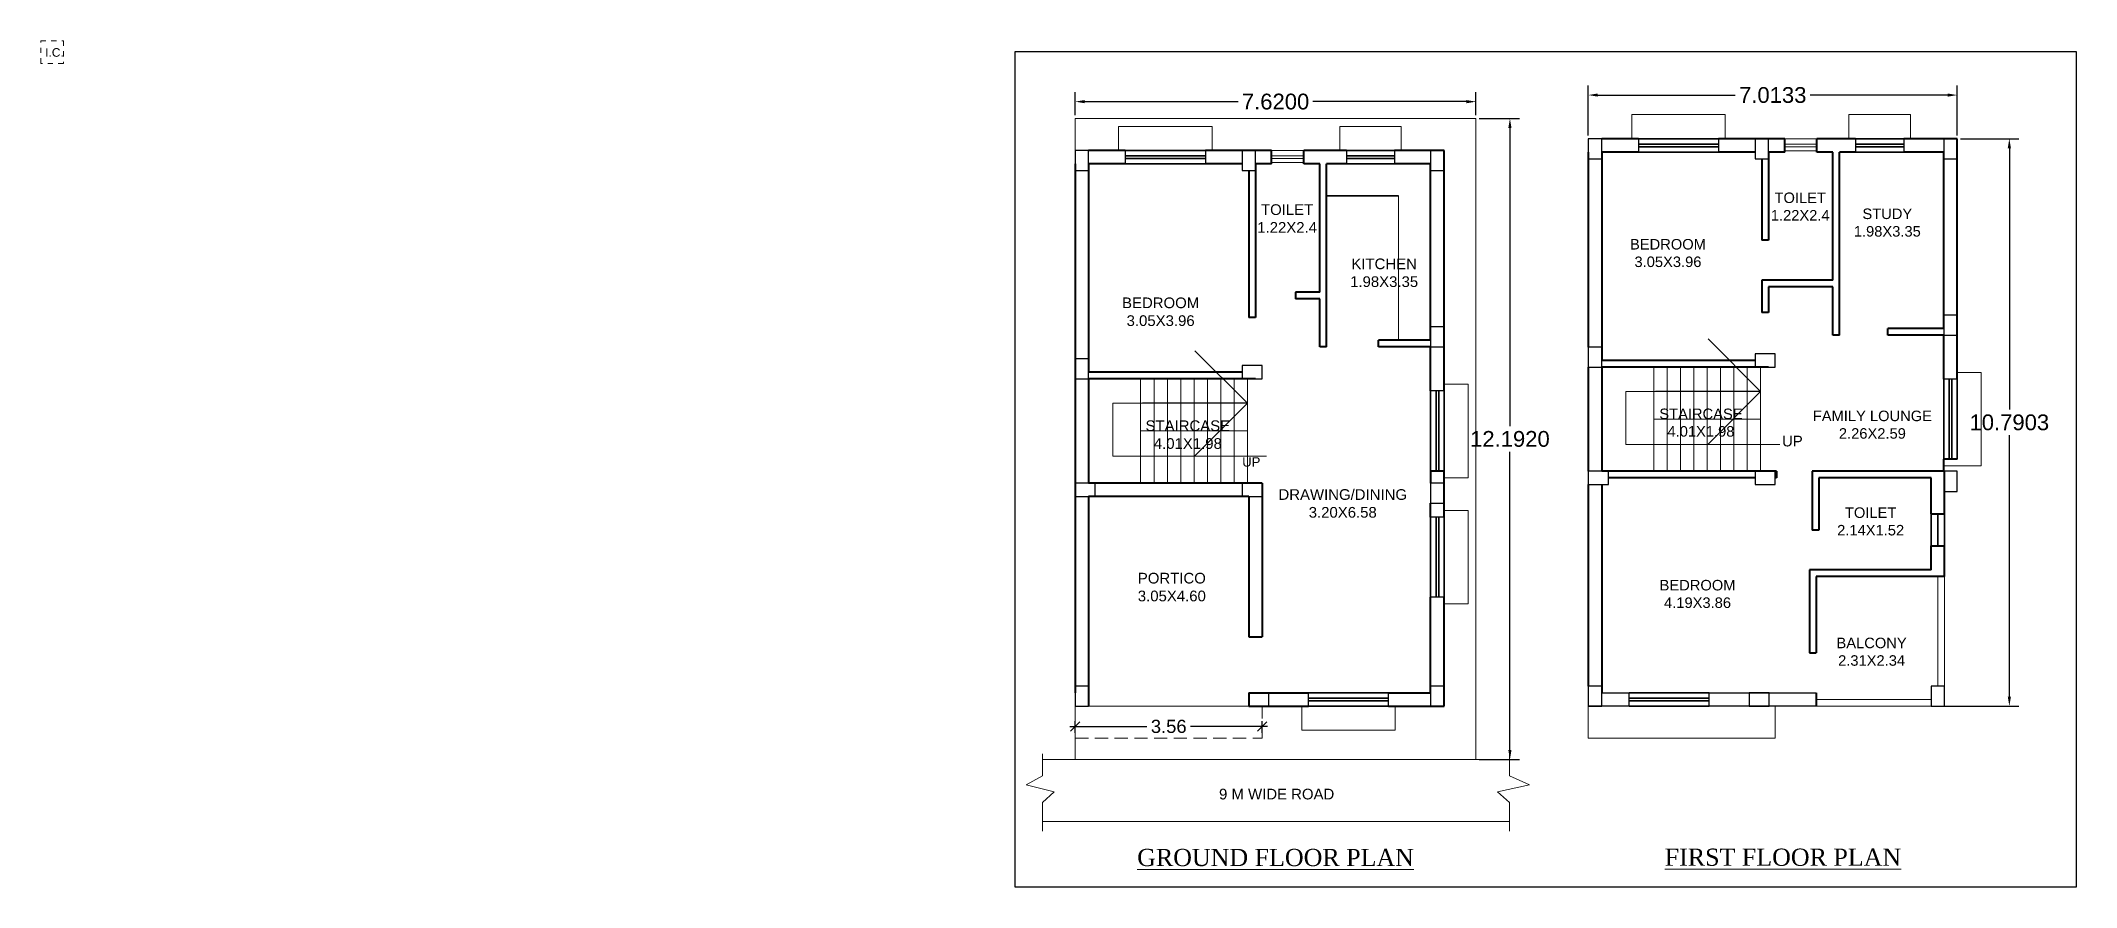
# Model space of a CAD drawing. Header units: metres. Extents: x -9744 to -9320, y 28583 to 28826.
# Drawn here: x -9529.84 to -9491.13, y 28789.01 to 28805.1 of the extents above; entities that cross this region are included whole.
import ezdxf

# ---------------------------------------------------------------- set-up
doc = ezdxf.new("R2010")
doc.units = ezdxf.units.M
doc.header["$PDMODE"] = 34
doc.header["$PDSIZE"] = -15
for name, pattern in [('CENTER2', [1.125, 0.75, -0.125, 0.125, -0.125]), ('CONTINULUS', [0]), ('DASHED', [0]), ('DASHED2', [0.375, 0.25, -0.125])]:
    doc.linetypes.add(name, pattern=pattern)
for name, color, linetype, lineweight in [('Chajja', 23, 'DASHED', 9), ('col', 1, 'Continuous', 20), ('column', 1, 'Continuous', 25), ('dim', 7, 'Continuous', 0), ('dw text', 94, 'Continuous', 9), ('elevation', 5, 'Continuous', 13), ('IC', 31, 'Continuous', 0), ('PLAN', 7, 'Continuous', 40), ('Site', 1, 'CENTER2', 35), ('TEXT', 7, 'Continuous', 20), ('TXT', 7, 'Continuous', 20), ('WALL', 7, 'Continuous', 25), ('win', 5, 'Continuous', 13)]:
    doc.layers.add(name, color=color, linetype=linetype, lineweight=lineweight)
doc.styles.add('Arial', font='arial.ttf', dxfattribs={"height": 0.2})
doc.styles.add('PreDCRFont', font='arial.ttf', dxfattribs={"height": 0.25})
doc.styles.get("Standard").update_dxf_attribs({"font": 'arial.ttf', "height": 0.25})
doc.styles.add('STYLE1', font='arial.ttf', dxfattribs={"height": 0.3})
doc.dimstyles.new('Copy of Standard', dxfattribs={"dimtxt": 9, "dimasz": 2, "dimexe": 0.125, "dimexo": 0.125, "dimgap": 0, "dimtad": 0, "dimtoh": 1, "dimdec": 0, "dimlfac": -1, "dimzin": 0, "dimdsep": 46, "dimlunit": 4, "dimtxsty": 'Arial', "dimblk": 'OBLIQUE', "dimcen": 10, "dimse1": 1, "dimse2": 1, "dimclrd": 54, "dimclre": 252, "dimclrt": 256, "dimadec": 8, "dimazin": 0, "dimtfac": 1, "dimtdec": 0, "dimtofl": 0, "dimtmove": 1, "dimatfit": 3, "dimldrblk": 'OPEN90', "dimfxl": 0.125, "dimtolj": 1, "dimtzin": 0, "dimlwd": 0, "dimlwe": -1, "dimarcsym": 0})
doc.dimstyles.new('OUTER DIM', dxfattribs={"dimtxt": 0.3, "dimasz": 0.18, "dimexe": 0.1, "dimexo": 0.1, "dimgap": 0.09, "dimtad": 0, "dimtih": 1, "dimtoh": 1, "dimzin": 0, "dimdsep": 46, "dimtxsty": 'Standard', "dimblk": 'OBLIQUE', "dimcen": 0, "dimdle": 0.1, "dimclrd": 147, "dimclre": 147, "dimclrt": 7, "dimadec": 0, "dimazin": 0, "dimtfac": 1, "dimtofl": 0, "dimtmove": 0, "dimatfit": 3, "dimfxl": 0.125, "dimtolj": 1, "dimtzin": 0, "dimarcsym": 0})
doc.dimstyles.get("Standard").update_dxf_attribs({"dimtxt": 0.9, "dimasz": 0.18, "dimexe": 0.18, "dimexo": 0.0625, "dimgap": 0.09, "dimtad": 0, "dimtih": 1, "dimtoh": 1, "dimdec": 4, "dimzin": 0, "dimdsep": 46, "dimtxsty": 'STYLE1', "dimcen": 0.09, "dimadec": 0, "dimazin": 0, "dimtfac": 1, "dimtdec": 4, "dimtofl": 0, "dimtmove": 0, "dimatfit": 3, "dimfxl": 1, "dimtolj": 1, "dimtzin": 0, "dimarcsym": 0})

msp = doc.modelspace()

# ---------------------------------------------------------------- texts
at = {"layer": 'dw text', "linetype": 'CONTINULUS', "ltscale": 0.05, "char_height": 0.4082788, "width": 16.3543008, "attachment_point": 1, "style": 'Arial'}
for s, insert in [('{\\fTimes New Roman|b0|i0|c0|p18;\\H0.8x;\\L GROUND FLOOR PLAN}', (-9509.114, 28789.73664)), ('{\\fTimes New Roman|b0|i0|c0|p18;\\H0.8x;\\LFIRST FLOOR PLAN\\P\\H1.25x; }', (-9498.95875, 28789.74214))]:
    msp.add_mtext(s, dxfattribs=dict(at, insert=insert))
at = {"layer": 'TEXT', "char_height": 0.2032, "attachment_point": 3}
for s, insert in [('\\pxqc;TOILET\\P1.22X2.4', (-9472.66442, 28801.99451)), ('\\pxqc;KITCHEN\\P1.98X3.35', (-9470.8197, 28800.96335)), ('\\pxqc;BEDROOM\\P3.05X3.96', (-9475.06986, 28800.2223)), ('\\pxqc;STAIRCASE\\P4.01X1.98', (-9474.55262, 28797.88552)), ('\\pxqc;DRAWING/DINING\\P3.20X6.58', (-9471.6067, 28796.57708)), ('\\pxqc;PORTICO\\P3.05X4.60', (-9474.85677, 28794.9864))]:
    msp.add_mtext_dynamic_manual_height_columns(s, width=66.9498533, gutter_width=1, heights=[0], dxfattribs=dict(at, insert=insert))
at = {"layer": 'TEXT', "insert": (-9505.24233, 28790.88041), "char_height": 0.2032, "width": 8.0685174, "attachment_point": 3}
msp.add_mtext('9 M WIDE ROAD', dxfattribs=at)
at = {"layer": 'TXT', "style": 'STYLE1'}
for s, width, insert, char_height, attachment_point in [('\\pxqc;TOILET\\P1.22X2.4', 66.9498533, (-9462.90727, 28802.21842), 0.2, 3), ('\\pxqc;STUDY\\P1.98X3.35', 66.9498533, (-9461.25161, 28801.91362), 0.2, 3), ('\\pxqc;BEDROOM\\P3.05X3.96', 66.9498533, (-9465.42271, 28801.33438), 0.2, 3), ('\\pxqc;STAIRCASE\\P4.01X1.98', 66.9498533, (-9464.79547, 28798.10943), 0.2, 3), ('\\pxqc;FAMILY LOUNGE\\P2.26X2.59', 3.2230166, (-9493.39872, 28798.07025), 0.2, 3), ('\\pxqc;UP', 66.9498533, (-9473.34491, 28797.00346), 0.1778, 9), ('\\pxqc;TOILET\\P2.14X1.52', 66.9498533, (-9461.56826, 28796.23068), 0.2, 3), ('\\pxqc;BEDROOM\\P\\pt192;4.19X3.86', 66.9498533, (-9464.86015, 28794.85149), 0.2, 3), ('\\pxqc;BALCONY\\P2.31X2.34', 66.9498533, (-9461.55047, 28793.7526), 0.2, 3)]:
    msp.add_mtext_dynamic_manual_height_columns(s, width=width, gutter_width=1, heights=[0], dxfattribs=dict(at, insert=insert, char_height=char_height, attachment_point=attachment_point))
at = {"layer": 'TXT', "insert": (-9463.05627, 28797.38748), "char_height": 0.2032, "attachment_point": 9}
msp.add_mtext_dynamic_manual_height_columns('\\pxqc;UP', width=66.9498533, gutter_width=1, heights=[0], dxfattribs=at)

# ---------------------------------------------------------------- blocks, each defined once
blk = doc.blocks.new('CFGUHY')
at = {"layer": 'IC', "linetype": 'DASHED2', "ltscale": 2}
blk.add_lwpolyline([(53916.3, -2420.9), (53956.1, -2420.9), (53956.1, -2460.6), (53916.3, -2460.6)], close=True, dxfattribs=at)
at = {"ltscale": 5, "insert": (53924.1, -2433.9), "char_height": 15, "width": 31.257, "attachment_point": 1, "style": 'PreDCRFont'}
blk.add_mtext('I.C.', dxfattribs=at)
blk = doc.blocks.new('_Oblique')
at = {"color": 0, "linetype": 'ByBlock', "lineweight": -2}
blk.add_line((-0.5, -0.5), (0.5, 0.5), dxfattribs=at)
blk = doc.blocks.new('_Open90')
at = {"layer": 'PLAN', "color": 0, "lineweight": -2}
for p, q in [((-0.5, 0.5), (0, 0)), ((0, 0), (-1, 0)), ((0, 0), (-0.5, -0.5))]:
    blk.add_line(p, q, dxfattribs=at)
blk = doc.blocks.new('*D31')
at = {"color": 0, "lineweight": -2, "transparency": 16777216}
for p, q in [((-9510.169, 28803.69), (-9510.169, 28804.126)), ((-9502.549, 28803.69), (-9502.549, 28804.126)), ((-9509.989, 28803.946), (-9507.07, 28803.946)), ((-9502.729, 28803.946), (-9505.648, 28803.946))]:
    blk.add_line(p, q, dxfattribs=at)
at = {"color": 0, "transparency": 16777216}
for points in [[(-9509.989, 28803.976), (-9509.989, 28803.916), (-9510.169, 28803.946)], [(-9502.729, 28803.976), (-9502.729, 28803.916), (-9502.549, 28803.946)]]:
    blk.add_solid(points, dxfattribs=at)
at = {"layer": 'Defpoints', "color": 0, "transparency": 16777216}
for p in [(-9510.169, 28803.946), (-9510.169, 28803.627), (-9502.549, 28803.627)]:
    blk.add_point(p, dxfattribs=at)
at = {"color": 0, "transparency": 16777216, "insert": (-9506.359, 28803.946), "char_height": 0.3, "attachment_point": 5, "style": 'STYLE1'}
blk.add_mtext('\\A1;7.6200', dxfattribs=at)
blk = doc.blocks.new('*D32')
at = {"color": 0, "lineweight": -2, "transparency": 16777216}
for p, q in [((-9502.487, 28803.627), (-9501.723, 28803.627)), ((-9501.903, 28803.447), (-9501.903, 28797.774)), ((-9501.903, 28791.615), (-9501.903, 28797.288)), ((-9502.487, 28791.435), (-9501.723, 28791.435))]:
    blk.add_line(p, q, dxfattribs=at)
at = {"color": 0, "transparency": 16777216}
for points in [[(-9501.933, 28803.447), (-9501.873, 28803.447), (-9501.903, 28803.627)], [(-9501.933, 28791.615), (-9501.873, 28791.615), (-9501.903, 28791.435)]]:
    blk.add_solid(points, dxfattribs=at)
at = {"layer": 'Defpoints', "color": 0, "transparency": 16777216}
for p in [(-9502.549, 28803.627), (-9502.549, 28791.435), (-9501.903, 28791.435)]:
    blk.add_point(p, dxfattribs=at)
at = {"color": 0, "transparency": 16777216, "insert": (-9501.903, 28797.531), "char_height": 0.3, "attachment_point": 5, "style": 'STYLE1'}
blk.add_mtext('\\A1;12.1920', dxfattribs=at)
blk = doc.blocks.new('*D33')
at = {"layer": 'Defpoints', "color": 0, "transparency": 16777216}
for p in [(-9510.169, 28792.065), (-9510.169, 28791.842), (-9506.613, 28791.842)]:
    blk.add_point(p, dxfattribs=at)
at = {"layer": 'dim', "color": 147, "lineweight": -2, "transparency": 16777216}
for p, q in [((-9510.269, 28792.065), (-9508.806, 28792.065)), ((-9510.169, 28791.942), (-9510.169, 28792.165)), ((-9506.513, 28792.065), (-9507.977, 28792.065)), ((-9506.613, 28791.942), (-9506.613, 28792.165))]:
    blk.add_line(p, q, dxfattribs=at)
at = {"layer": 'dim', "color": 147, "lineweight": -2, "transparency": 16777216, "xscale": 0.18, "yscale": 0.18, "zscale": 0.18, "rotation": 180}
blk.add_blockref('_Oblique', (-9510.169, 28792.065), dxfattribs=at)
at = {"layer": 'dim', "color": 147, "lineweight": -2, "transparency": 16777216, "xscale": 0.18, "yscale": 0.18, "zscale": 0.18}
blk.add_blockref('_Oblique', (-9506.613, 28792.065), dxfattribs=at)
at = {"layer": 'dim', "color": 7, "transparency": 16777216, "insert": (-9508.391, 28792.065), "char_height": 0.25, "attachment_point": 5}
blk.add_mtext('\\A1;3.56', dxfattribs=at)
blk = doc.blocks.new('*D34')
at = {"color": 0, "lineweight": -2, "transparency": 16777216}
for p, q in [((-9500.412, 28803.304), (-9500.412, 28804.251)), ((-9500.232, 28804.071), (-9497.617, 28804.071)), ((-9493.579, 28804.071), (-9496.194, 28804.071)), ((-9493.399, 28803.304), (-9493.399, 28804.251))]:
    blk.add_line(p, q, dxfattribs=at)
at = {"color": 0, "transparency": 16777216}
for points in [[(-9500.232, 28804.101), (-9500.232, 28804.041), (-9500.412, 28804.071)], [(-9493.579, 28804.101), (-9493.579, 28804.041), (-9493.399, 28804.071)]]:
    blk.add_solid(points, dxfattribs=at)
at = {"layer": 'Defpoints', "color": 0, "transparency": 16777216}
for p in [(-9500.412, 28804.071), (-9500.412, 28803.241), (-9493.399, 28803.241)]:
    blk.add_point(p, dxfattribs=at)
at = {"color": 0, "transparency": 16777216, "insert": (-9496.905, 28804.071), "char_height": 0.3, "attachment_point": 5, "style": 'STYLE1'}
blk.add_mtext('\\A1;7.0133', dxfattribs=at)
blk = doc.blocks.new('*D35')
at = {"color": 0, "lineweight": -2, "transparency": 16777216}
for p, q in [((-9493.336, 28803.241), (-9492.226, 28803.241)), ((-9492.406, 28803.061), (-9492.406, 28798.09)), ((-9492.406, 28792.631), (-9492.406, 28797.603)), ((-9493.705, 28792.451), (-9492.226, 28792.451))]:
    blk.add_line(p, q, dxfattribs=at)
at = {"color": 0, "transparency": 16777216}
for points in [[(-9492.436, 28803.061), (-9492.376, 28803.061), (-9492.406, 28803.241)], [(-9492.436, 28792.631), (-9492.376, 28792.631), (-9492.406, 28792.451)]]:
    blk.add_solid(points, dxfattribs=at)
at = {"layer": 'Defpoints', "color": 0, "transparency": 16777216}
for p in [(-9493.399, 28803.241), (-9493.767, 28792.451), (-9492.406, 28792.451)]:
    blk.add_point(p, dxfattribs=at)
at = {"color": 0, "transparency": 16777216, "insert": (-9492.406, 28797.846), "char_height": 0.3, "attachment_point": 5, "style": 'STYLE1'}
blk.add_mtext('\\A1;10.7903', dxfattribs=at)

# ---------------------------------------------------------------- dimensions: what is measured, and where the dimension line sits
for p1, p2, distance, picture, middle in [((-9502.54916, 28803.62713), (-9510.16916, 28803.62713), -0.319, '*D31', (-9506.35916, 28803.94612)), ((-9493.39872, 28803.24143), (-9500.41201, 28803.24143), -0.82944, '*D34', (-9496.90537, 28804.07086)), ((-9502.54916, 28803.62713), (-9502.54916, 28791.43513), 0.64656, '*D32', (-9501.9026, 28797.53113))]:
    dim = msp.add_aligned_dim(p1=p1, p2=p2, distance=distance, dimstyle='Standard')
    dim.commit()
    dim.dimension.update_dxf_attribs({"geometry": picture, "text_midpoint": middle})
dim = msp.add_linear_dim(base=(-9492.40617, 28792.45113), p1=(-9493.39872, 28803.24143), p2=(-9493.76702, 28792.45113), angle=90, dimstyle='Standard')
dim.commit()
dim.dimension.update_dxf_attribs({"geometry": '*D35', "text_midpoint": (-9492.40617, 28797.84628)})
at = {"layer": 'dim'}
dim = msp.add_aligned_dim(p1=(-9506.61316, 28791.84153), p2=(-9510.16916, 28791.84153), distance=-0.22353, dimstyle='OUTER DIM', dxfattribs=at)
dim.commit()
dim.dimension.update_dxf_attribs({"geometry": '*D33', "text_midpoint": (-9508.39116, 28792.06505)})

# ---------------------------------------------------------------- linework, layer by layer
msp.add_lwpolyline([(-9511.31161, 28804.8992), (-9491.1329, 28804.8992), (-9491.1329, 28789.00654), (-9511.31161, 28789.00654)], close=True)
at = {"layer": 'Chajja', "ltscale": 0.9}
for p, q in [((-9499.58651, 28803.69863), (-9499.58651, 28803.24143)), ((-9499.58651, 28803.69863), (-9497.80851, 28803.69863)), ((-9497.80851, 28803.69863), (-9497.80851, 28803.24143)), ((-9495.45612, 28803.69863), (-9495.45612, 28803.24143)), ((-9494.28772, 28803.69863), (-9495.45612, 28803.69863)), ((-9494.28772, 28803.69863), (-9494.28772, 28803.24143)), ((-9509.34366, 28803.47473), (-9509.34366, 28803.01753)), ((-9509.34366, 28803.47473), (-9507.56566, 28803.47473)), ((-9507.56566, 28803.47473), (-9507.56566, 28803.01753)), ((-9505.13707, 28803.47473), (-9505.13707, 28803.01753)), ((-9503.96867, 28803.47473), (-9503.96867, 28803.01753)), ((-9502.69867, 28798.57253), (-9503.15587, 28798.57253)), ((-9502.69867, 28798.57253), (-9502.69867, 28796.79453)), ((-9492.94152, 28798.79643), (-9493.39872, 28798.79643)), ((-9492.94152, 28798.79643), (-9492.94152, 28797.01843)), ((-9492.94152, 28797.01843), (-9493.65272, 28797.01843)), ((-9502.69867, 28796.79453), (-9503.15587, 28796.79453)), ((-9502.69867, 28796.17223), (-9503.15587, 28796.17223)), ((-9502.69867, 28796.17223), (-9502.69867, 28794.39423)), ((-9502.69867, 28794.39423), (-9503.15587, 28794.39423)), ((-9505.86241, 28791.99393), (-9505.86241, 28792.45113)), ((-9504.08441, 28791.99393), (-9504.08441, 28792.45113)), ((-9505.86241, 28791.99393), (-9504.08441, 28791.99393))]:
    msp.add_line(p, q, dxfattribs=at)
at = {"layer": 'Chajja', "linetype": 'Continuous'}
msp.add_line((-9503.96867, 28803.47473), (-9505.13707, 28803.47473), dxfattribs=at)
at = {"layer": 'col'}
msp.add_lwpolyline([(-9510.16916, 28803.62713), (-9502.54916, 28803.62713), (-9502.54916, 28791.43513), (-9510.16916, 28791.43513)], close=True, dxfattribs=at)
at = {"layer": 'column'}
for points in [[(-9500.41201, 28803.24143), (-9500.41201, 28802.86043), (-9500.15801, 28802.86043), (-9500.15801, 28803.24143)], [(-9497.23701, 28803.24143), (-9497.23701, 28802.86043), (-9496.98301, 28802.86043), (-9496.98301, 28803.24143)], [(-9493.65272, 28803.24143), (-9493.65272, 28802.86043), (-9493.39872, 28802.86043), (-9493.39872, 28803.24143)], [(-9510.16916, 28803.01753), (-9510.16916, 28802.63653), (-9509.91516, 28802.63653), (-9509.91516, 28803.01753)], [(-9506.99416, 28803.01753), (-9506.99416, 28802.63653), (-9506.74016, 28802.63653), (-9506.74016, 28803.01753)], [(-9503.40987, 28803.01753), (-9503.40987, 28802.63653), (-9503.15587, 28802.63653), (-9503.15587, 28803.01753)], [(-9493.65272, 28799.88863), (-9493.65272, 28799.50763), (-9493.39872, 28799.50763), (-9493.39872, 28799.88863)], [(-9503.40987, 28799.66473), (-9503.40987, 28799.28373), (-9503.15587, 28799.28373), (-9503.15587, 28799.66473)], [(-9510.16916, 28799.05513), (-9510.16916, 28798.67413), (-9509.91516, 28798.67413), (-9509.91516, 28799.05513)], [(-9500.41201, 28799.27903), (-9500.41201, 28798.89803), (-9500.15801, 28798.89803), (-9500.15801, 28799.27903)], [(-9497.23701, 28798.89803), (-9496.85601, 28798.89803), (-9496.85601, 28799.15203), (-9497.23701, 28799.15203)], [(-9506.99416, 28798.67413), (-9506.61316, 28798.67413), (-9506.61316, 28798.92813), (-9506.99416, 28798.92813)], [(-9510.16916, 28796.43893), (-9509.78816, 28796.43893), (-9509.78816, 28796.69293), (-9510.16916, 28796.69293)], [(-9506.99416, 28796.43893), (-9506.61316, 28796.43893), (-9506.61316, 28796.69293), (-9506.99416, 28796.69293)], [(-9503.40987, 28796.69293), (-9503.40987, 28796.31193), (-9503.15587, 28796.31193), (-9503.15587, 28796.69293)], [(-9500.41201, 28796.66283), (-9500.03101, 28796.66283), (-9500.03101, 28796.91683), (-9500.41201, 28796.91683)], [(-9497.23701, 28796.66283), (-9496.85601, 28796.66283), (-9496.85601, 28796.91683), (-9497.23701, 28796.91683)], [(-9493.65272, 28796.91683), (-9493.65272, 28796.53583), (-9493.39872, 28796.53583), (-9493.39872, 28796.91683)], [(-9510.16916, 28792.83213), (-9510.16916, 28792.45113), (-9509.91516, 28792.45113), (-9509.91516, 28792.83213)], [(-9503.40987, 28792.83213), (-9503.40987, 28792.45113), (-9503.15587, 28792.45113), (-9503.15587, 28792.83213)], [(-9500.41201, 28792.83213), (-9500.41201, 28792.45113), (-9500.15801, 28792.45113), (-9500.15801, 28792.83213)], [(-9493.89402, 28792.83213), (-9493.89402, 28792.45113), (-9493.64002, 28792.45113), (-9493.64002, 28792.83213)], [(-9506.86716, 28792.45113), (-9506.48616, 28792.45113), (-9506.48616, 28792.70513), (-9506.86716, 28792.70513)], [(-9497.35131, 28792.45113), (-9496.97031, 28792.45113), (-9496.97031, 28792.70513), (-9497.35131, 28792.70513)]]:
    msp.add_lwpolyline(points, close=True, dxfattribs=at)
at = {"layer": 'elevation', "linetype": 'DASHED2'}
msp.add_lwpolyline([(-9510.16916, 28792.45113), (-9510.16916, 28791.84153), (-9506.61316, 28791.84153), (-9506.61316, 28792.45113)], dxfattribs=at)
at = {"layer": 'PLAN', "ltscale": 10}
for p, q in [((-9499.45951, 28803.24143), (-9500.15801, 28803.24143)), ((-9496.98301, 28803.24143), (-9497.93551, 28803.24143)), ((-9496.67677, 28803.24143), (-9496.98301, 28803.24143)), ((-9495.32912, 28803.24143), (-9496.06717, 28803.24143)), ((-9495.32912, 28803.24143), (-9495.45612, 28803.24143)), ((-9493.39872, 28803.24143), (-9494.41472, 28803.24143)), ((-9493.39872, 28798.66943), (-9493.39872, 28803.24143)), ((-9509.21666, 28803.01753), (-9509.91516, 28803.01753)), ((-9506.43391, 28803.01753), (-9507.69266, 28803.01753)), ((-9505.01007, 28803.01753), (-9505.82431, 28803.01753)), ((-9503.15587, 28803.01753), (-9504.09567, 28803.01753)), ((-9503.15587, 28798.44553), (-9503.15587, 28803.01753)), ((-9500.41201, 28802.98743), (-9500.41201, 28799.27903)), ((-9499.45951, 28802.98743), (-9500.15801, 28802.98743)), ((-9500.15801, 28802.98743), (-9500.15801, 28799.02503)), ((-9497.23701, 28802.98743), (-9497.93551, 28802.98743)), ((-9497.11001, 28802.86043), (-9497.11001, 28801.31103)), ((-9496.98301, 28802.98743), (-9496.98301, 28801.31103)), ((-9496.67677, 28802.98743), (-9496.98301, 28802.98743)), ((-9495.76092, 28802.98743), (-9496.06717, 28802.98743)), ((-9495.76092, 28800.54903), (-9495.76092, 28802.98743)), ((-9495.63392, 28799.50763), (-9495.63392, 28802.98743)), ((-9495.32912, 28802.98743), (-9495.63392, 28802.98743)), ((-9493.65272, 28802.98743), (-9494.41472, 28802.98743)), ((-9493.65272, 28799.63463), (-9493.65272, 28802.98743)), ((-9510.16916, 28802.76353), (-9510.16916, 28792.70513)), ((-9509.21666, 28802.76353), (-9509.91516, 28802.76353)), ((-9509.91516, 28802.76353), (-9509.91516, 28798.80113)), ((-9506.99416, 28802.76353), (-9507.69266, 28802.76353)), ((-9506.86716, 28802.63653), (-9506.86716, 28799.84253)), ((-9506.43391, 28802.76353), (-9506.74016, 28802.76353)), ((-9506.74016, 28802.76353), (-9506.74016, 28799.84253)), ((-9505.51807, 28802.76353), (-9505.82431, 28802.76353)), ((-9505.51807, 28800.32513), (-9505.51807, 28802.76353)), ((-9505.39107, 28799.28373), (-9505.39107, 28802.76353)), ((-9505.01007, 28802.76353), (-9505.39107, 28802.76353)), ((-9503.40987, 28802.76353), (-9504.09567, 28802.76353)), ((-9503.40987, 28799.41073), (-9503.40987, 28802.76353)), ((-9496.98301, 28801.31103), (-9497.11001, 28801.31103)), ((-9495.76092, 28800.54903), (-9497.11001, 28800.54903)), ((-9497.11001, 28800.54903), (-9497.11001, 28799.93943)), ((-9505.51807, 28800.32513), (-9505.97816, 28800.32513)), ((-9505.97816, 28800.32513), (-9505.97816, 28800.19813)), ((-9505.51807, 28800.19813), (-9505.97816, 28800.19813)), ((-9505.51807, 28799.28373), (-9505.51807, 28800.19813)), ((-9495.76092, 28800.42203), (-9496.98301, 28800.42203)), ((-9496.98301, 28800.42203), (-9496.98301, 28799.93943)), ((-9495.76092, 28799.50763), (-9495.76092, 28800.42203)), ((-9506.74016, 28799.84253), (-9506.86716, 28799.84253)), ((-9496.98301, 28799.93943), (-9497.11001, 28799.93943)), ((-9504.40047, 28799.28373), (-9504.40047, 28799.41073)), ((-9503.40987, 28799.41073), (-9504.40047, 28799.41073)), ((-9495.63392, 28799.50763), (-9495.76092, 28799.50763)), ((-9494.71952, 28799.50763), (-9494.71952, 28799.63463)), ((-9493.65272, 28799.63463), (-9494.71952, 28799.63463)), ((-9493.65272, 28799.50763), (-9494.71952, 28799.50763)), ((-9493.65272, 28798.66943), (-9493.65272, 28799.50763)), ((-9505.39107, 28799.28373), (-9505.51807, 28799.28373)), ((-9503.40987, 28799.28373), (-9504.40047, 28799.28373)), ((-9503.40987, 28798.44553), (-9503.40987, 28799.28373)), ((-9497.23701, 28799.02503), (-9500.15801, 28799.02503)), ((-9506.99416, 28798.80113), (-9509.91516, 28798.80113)), ((-9506.74016, 28798.67413), (-9509.91516, 28798.67413)), ((-9509.91516, 28798.67413), (-9509.91516, 28796.69293)), ((-9500.41201, 28798.89803), (-9500.41201, 28796.91683)), ((-9496.98301, 28798.89803), (-9500.15801, 28798.89803)), ((-9500.15801, 28798.89803), (-9500.15801, 28796.91683)), ((-9493.65272, 28796.91683), (-9493.65272, 28797.14543)), ((-9493.39872, 28797.14543), (-9493.65272, 28797.14543)), ((-9506.61316, 28796.69293), (-9509.91516, 28796.69293)), ((-9506.61316, 28796.69293), (-9506.61316, 28793.77193)), ((-9503.15587, 28796.92153), (-9503.40987, 28796.92153)), ((-9503.40987, 28796.92153), (-9503.40987, 28796.69293)), ((-9503.15587, 28796.04523), (-9503.15587, 28796.92153)), ((-9500.41201, 28796.66283), (-9500.41201, 28792.83213)), ((-9496.83061, 28796.91683), (-9500.15801, 28796.91683)), ((-9500.15801, 28796.66283), (-9500.15801, 28792.70513)), ((-9497.23701, 28796.78983), (-9500.03101, 28796.78983)), ((-9496.83061, 28796.78983), (-9496.85601, 28796.78983)), ((-9496.83061, 28796.91683), (-9496.83061, 28796.78983)), ((-9493.65272, 28796.91683), (-9496.15768, 28796.91683)), ((-9496.15768, 28796.91683), (-9496.15768, 28795.79886)), ((-9493.89402, 28796.78983), (-9496.03068, 28796.78983)), ((-9496.03068, 28796.78983), (-9496.03068, 28795.79886)), ((-9493.89402, 28796.10873), (-9493.89402, 28796.78983)), ((-9493.64002, 28796.10873), (-9493.64002, 28796.92153)), ((-9506.86716, 28796.43893), (-9509.91516, 28796.43893)), ((-9509.91516, 28796.43893), (-9509.91516, 28792.45113)), ((-9506.86716, 28796.43893), (-9506.86716, 28793.77193)), ((-9503.40987, 28796.04523), (-9503.40987, 28796.31193)), ((-9496.03068, 28795.79886), (-9496.15768, 28795.79886)), ((-9493.89402, 28795.04193), (-9493.89402, 28795.49913)), ((-9493.64002, 28794.91493), (-9493.64002, 28795.49913)), ((-9493.89402, 28795.04193), (-9496.20831, 28795.04193)), ((-9496.20831, 28795.04193), (-9496.20831, 28793.46713)), ((-9493.64002, 28794.91493), (-9496.08131, 28794.91493)), ((-9496.08131, 28794.91493), (-9496.08131, 28793.46713)), ((-9503.40987, 28792.70513), (-9503.40987, 28794.52123)), ((-9503.15587, 28792.45113), (-9503.15587, 28794.52123)), ((-9506.86716, 28793.77193), (-9506.61316, 28793.77193)), ((-9496.20831, 28793.46713), (-9496.08131, 28793.46713)), ((-9506.86716, 28792.70513), (-9505.73541, 28792.70513)), ((-9506.86716, 28792.70513), (-9506.86716, 28792.45113)), ((-9506.86716, 28792.45113), (-9505.73541, 28792.45113)), ((-9504.21141, 28792.70513), (-9503.40987, 28792.70513)), ((-9504.21141, 28792.45113), (-9503.15587, 28792.45113)), ((-9496.08131, 28792.70513), (-9496.08131, 28792.45113))]:
    msp.add_line(p, q, dxfattribs=at)
at = {"layer": 'PLAN', "linetype": 'Continuous'}
for p, q in [((-9496.67677, 28802.98743), (-9496.67677, 28803.24143)), ((-9496.06717, 28802.98743), (-9496.06717, 28803.24143)), ((-9506.43391, 28802.76353), (-9506.43391, 28803.01753)), ((-9505.82431, 28802.76353), (-9505.82431, 28803.01753)), ((-9493.89402, 28796.10873), (-9493.64002, 28796.10873)), ((-9493.89402, 28795.49913), (-9493.64002, 28795.49913))]:
    msp.add_line(p, q, dxfattribs=at)
at = {"layer": 'Site', "color": 5, "ltscale": 10}
for p, q in [((-9497.93551, 28803.24143), (-9499.45951, 28803.24143)), ((-9494.41472, 28803.24143), (-9495.32912, 28803.24143)), ((-9507.69266, 28803.01753), (-9509.21666, 28803.01753)), ((-9507.69266, 28802.91679), (-9509.21666, 28802.91679)), ((-9507.69266, 28802.86599), (-9509.21666, 28802.86599)), ((-9504.09567, 28803.01753), (-9505.01007, 28803.01753)), ((-9504.09567, 28802.91679), (-9505.01007, 28802.91679)), ((-9504.09567, 28802.86599), (-9505.01007, 28802.86599)), ((-9497.93551, 28803.14069), (-9499.45951, 28803.14069)), ((-9497.93551, 28803.08989), (-9499.45951, 28803.08989)), ((-9497.93551, 28802.98743), (-9499.45951, 28802.98743)), ((-9494.41472, 28803.14069), (-9495.32912, 28803.14069)), ((-9494.41472, 28803.08989), (-9495.32912, 28803.08989)), ((-9494.41472, 28802.98743), (-9495.32912, 28802.98743)), ((-9507.69266, 28802.76353), (-9509.21666, 28802.76353)), ((-9504.09567, 28802.76353), (-9505.01007, 28802.76353)), ((-9504.01947, 28802.15393), (-9505.39107, 28802.15393)), ((-9493.65272, 28797.14543), (-9493.65272, 28798.66943)), ((-9493.55026, 28797.14543), (-9493.55026, 28798.66943)), ((-9493.49946, 28797.14543), (-9493.49946, 28798.66943)), ((-9493.39872, 28797.14543), (-9493.39872, 28798.66943)), ((-9503.40987, 28796.92153), (-9503.40987, 28798.44553)), ((-9503.30741, 28796.92153), (-9503.30741, 28798.44553)), ((-9503.25661, 28796.92153), (-9503.25661, 28798.44553)), ((-9503.15587, 28796.92153), (-9503.15587, 28798.44553)), ((-9503.40987, 28794.52123), (-9503.40987, 28796.04523)), ((-9503.30741, 28794.52123), (-9503.30741, 28796.04523)), ((-9503.25661, 28794.52123), (-9503.25661, 28796.04523)), ((-9503.15587, 28794.52123), (-9503.15587, 28796.04523)), ((-9493.89402, 28796.10873), (-9493.89402, 28795.49913)), ((-9493.76702, 28796.10873), (-9493.76702, 28795.49913)), ((-9493.64002, 28796.10873), (-9493.64002, 28795.49913)), ((-9505.73541, 28792.70513), (-9504.21141, 28792.70513)), ((-9505.73541, 28792.60266), (-9504.21141, 28792.60266)), ((-9505.73541, 28792.55186), (-9504.21141, 28792.55186)), ((-9505.73541, 28792.45113), (-9504.21141, 28792.45113)), ((-9499.63731, 28792.70513), (-9498.11331, 28792.70513)), ((-9499.63731, 28792.60266), (-9498.11331, 28792.60266)), ((-9499.63731, 28792.55186), (-9498.11331, 28792.55186)), ((-9499.63731, 28792.45113), (-9498.11331, 28792.45113))]:
    msp.add_line(p, q, dxfattribs=at)
at = {"layer": 'WALL'}
for p, q in [((-9499.45951, 28803.24143), (-9499.45951, 28802.98743)), ((-9497.93551, 28803.24143), (-9497.93551, 28802.98743)), ((-9495.32912, 28803.24143), (-9495.32912, 28802.98743)), ((-9494.41472, 28803.24143), (-9494.41472, 28802.98743)), ((-9509.21666, 28803.01753), (-9509.21666, 28802.76353)), ((-9507.69266, 28803.01753), (-9507.69266, 28802.76353)), ((-9505.01007, 28803.01753), (-9505.01007, 28802.76353)), ((-9504.09567, 28803.01753), (-9504.09567, 28802.76353)), ((-9493.39872, 28798.66943), (-9493.65272, 28798.66943)), ((-9503.15587, 28798.44553), (-9503.40987, 28798.44553)), ((-9503.15587, 28796.04523), (-9503.40987, 28796.04523)), ((-9503.15587, 28794.52123), (-9503.40987, 28794.52123)), ((-9505.73541, 28792.45113), (-9505.73541, 28792.70513)), ((-9504.21141, 28792.45113), (-9504.21141, 28792.70513)), ((-9499.63731, 28792.45113), (-9500.39931, 28792.45113)), ((-9500.15801, 28792.70513), (-9499.63731, 28792.70513)), ((-9499.63731, 28792.45113), (-9499.63731, 28792.70513)), ((-9498.11331, 28792.70513), (-9496.08131, 28792.70513)), ((-9498.11331, 28792.45113), (-9498.11331, 28792.70513)), ((-9496.08131, 28792.45113), (-9498.11331, 28792.45113))]:
    msp.add_line(p, q, dxfattribs=at)
at = {"layer": 'win'}
for p, q in [((-9496.06717, 28803.24143), (-9496.67677, 28803.24143)), ((-9505.82431, 28803.01753), (-9506.43391, 28803.01753)), ((-9505.82431, 28802.91593), (-9506.43391, 28802.91593)), ((-9505.82431, 28802.86513), (-9506.43391, 28802.86513)), ((-9496.06717, 28803.13983), (-9496.67677, 28803.13983)), ((-9496.06717, 28803.08903), (-9496.67677, 28803.08903)), ((-9496.06717, 28803.01283), (-9496.67677, 28803.01283)), ((-9505.82431, 28802.78893), (-9506.43391, 28802.78893)), ((-9504.01947, 28799.41073), (-9504.01947, 28802.15393)), ((-9508.92456, 28798.67413), (-9508.92456, 28796.69293)), ((-9508.67056, 28798.67413), (-9508.67056, 28796.69293)), ((-9508.41656, 28798.67413), (-9508.41656, 28796.69293)), ((-9508.16256, 28798.67413), (-9508.16256, 28796.69293)), ((-9507.90856, 28798.67413), (-9507.90856, 28796.69293)), ((-9507.65456, 28798.67413), (-9507.65456, 28796.69293)), ((-9507.40056, 28798.67413), (-9507.40056, 28796.69293)), ((-9507.14656, 28798.67413), (-9507.14656, 28796.69293)), ((-9506.89256, 28798.67413), (-9506.89256, 28796.69293)), ((-9499.16741, 28798.89803), (-9499.16741, 28796.91683)), ((-9498.91341, 28798.89803), (-9498.91341, 28796.91683)), ((-9498.65941, 28798.89803), (-9498.65941, 28796.91683)), ((-9498.40541, 28798.89803), (-9498.40541, 28796.91683)), ((-9498.15141, 28798.89803), (-9498.15141, 28796.91683)), ((-9497.89741, 28798.89803), (-9497.89741, 28796.91683)), ((-9497.64341, 28798.89803), (-9497.64341, 28796.91683)), ((-9497.38941, 28798.89803), (-9497.38941, 28796.91683)), ((-9497.13541, 28798.89803), (-9497.13541, 28796.91683)), ((-9497.13541, 28797.90743), (-9499.16741, 28797.90743)), ((-9506.89256, 28797.68353), (-9508.92456, 28797.68353)), ((-9493.76702, 28794.91493), (-9493.76702, 28792.83213)), ((-9493.64002, 28794.91493), (-9493.64002, 28792.75593)), ((-9506.86716, 28792.45113), (-9509.91516, 28792.45113)), ((-9509.91516, 28792.45113), (-9509.91516, 28792.45113)), ((-9506.86716, 28792.45113), (-9506.86716, 28792.45113)), ((-9493.89402, 28792.57813), (-9496.08131, 28792.57813)), ((-9493.64002, 28792.45113), (-9496.08131, 28792.45113))]:
    msp.add_line(p, q, dxfattribs=at)
at = {"layer": 'win', "ltscale": 0.5}
for p, q in [((-9510.79195, 28791.54154), (-9510.79195, 28791.12567)), ((-9510.16916, 28791.43513), (-9510.79195, 28791.43513)), ((-9501.91263, 28791.43513), (-9502.54757, 28791.43513)), ((-9501.91263, 28791.54154), (-9501.91263, 28791.12567)), ((-9510.79195, 28791.12567), (-9511.10053, 28790.95472)), ((-9511.10053, 28790.95472), (-9510.56795, 28790.82263)), ((-9510.56795, 28790.82263), (-9510.79195, 28790.6206)), ((-9501.52987, 28790.95472), (-9502.13663, 28790.82263)), ((-9502.13663, 28790.82263), (-9501.91263, 28790.6206)), ((-9501.91263, 28791.12567), (-9501.52987, 28790.95472)), ((-9510.79195, 28790.6206), (-9510.79195, 28790.07265)), ((-9501.91263, 28790.6206), (-9501.91263, 28790.07265)), ((-9501.91263, 28790.2554), (-9510.79195, 28790.2554))]:
    msp.add_line(p, q, dxfattribs=at)
at = {"layer": 'win'}
msp.add_lwpolyline([(-9500.41201, 28792.45113), (-9500.41201, 28791.84153), (-9496.85601, 28791.84153), (-9496.85601, 28792.45113)], dxfattribs=at)

# ---------------------------------------------------------------- block references
at = {"layer": 'IC', "xscale": 0.0108819640077263, "yscale": 0.0108819640077263, "zscale": 0.0108819640077263}
msp.add_blockref('CFGUHY', (-10116.55634, 28831.44861), dxfattribs=at)

msp.set_redraw_order([(e.dxf.handle, doc.entitydb.next_handle()) for e in msp.query("TEXT MTEXT ATTDEF DIMENSION ARC_DIMENSION")])  # texts and dimensions are drawn at this point

# ---------------------------------------------------------------- leaders
at = {"layer": 'PLAN', "ltscale": 10}
for points in [[(-9497.13541, 28798.43458), (-9499.69949, 28798.43458), (-9499.69949, 28797.42549), (-9496.77244, 28797.42549)], [(-9506.89256, 28798.21068), (-9509.45663, 28798.21068), (-9509.45663, 28797.20159), (-9506.52959, 28797.20159)]]:
    msp.add_leader(points, dimstyle='Copy of Standard', override={"dimtxt": 10, "dimgap": 0, "dimtad": 0, "dimtoh": 0, "dimse1": 0, "dimse2": 0, "dimclre": 106, "dimfxl": 0.18}, dxfattribs=at)

doc.saveas('drawing.dxf')
